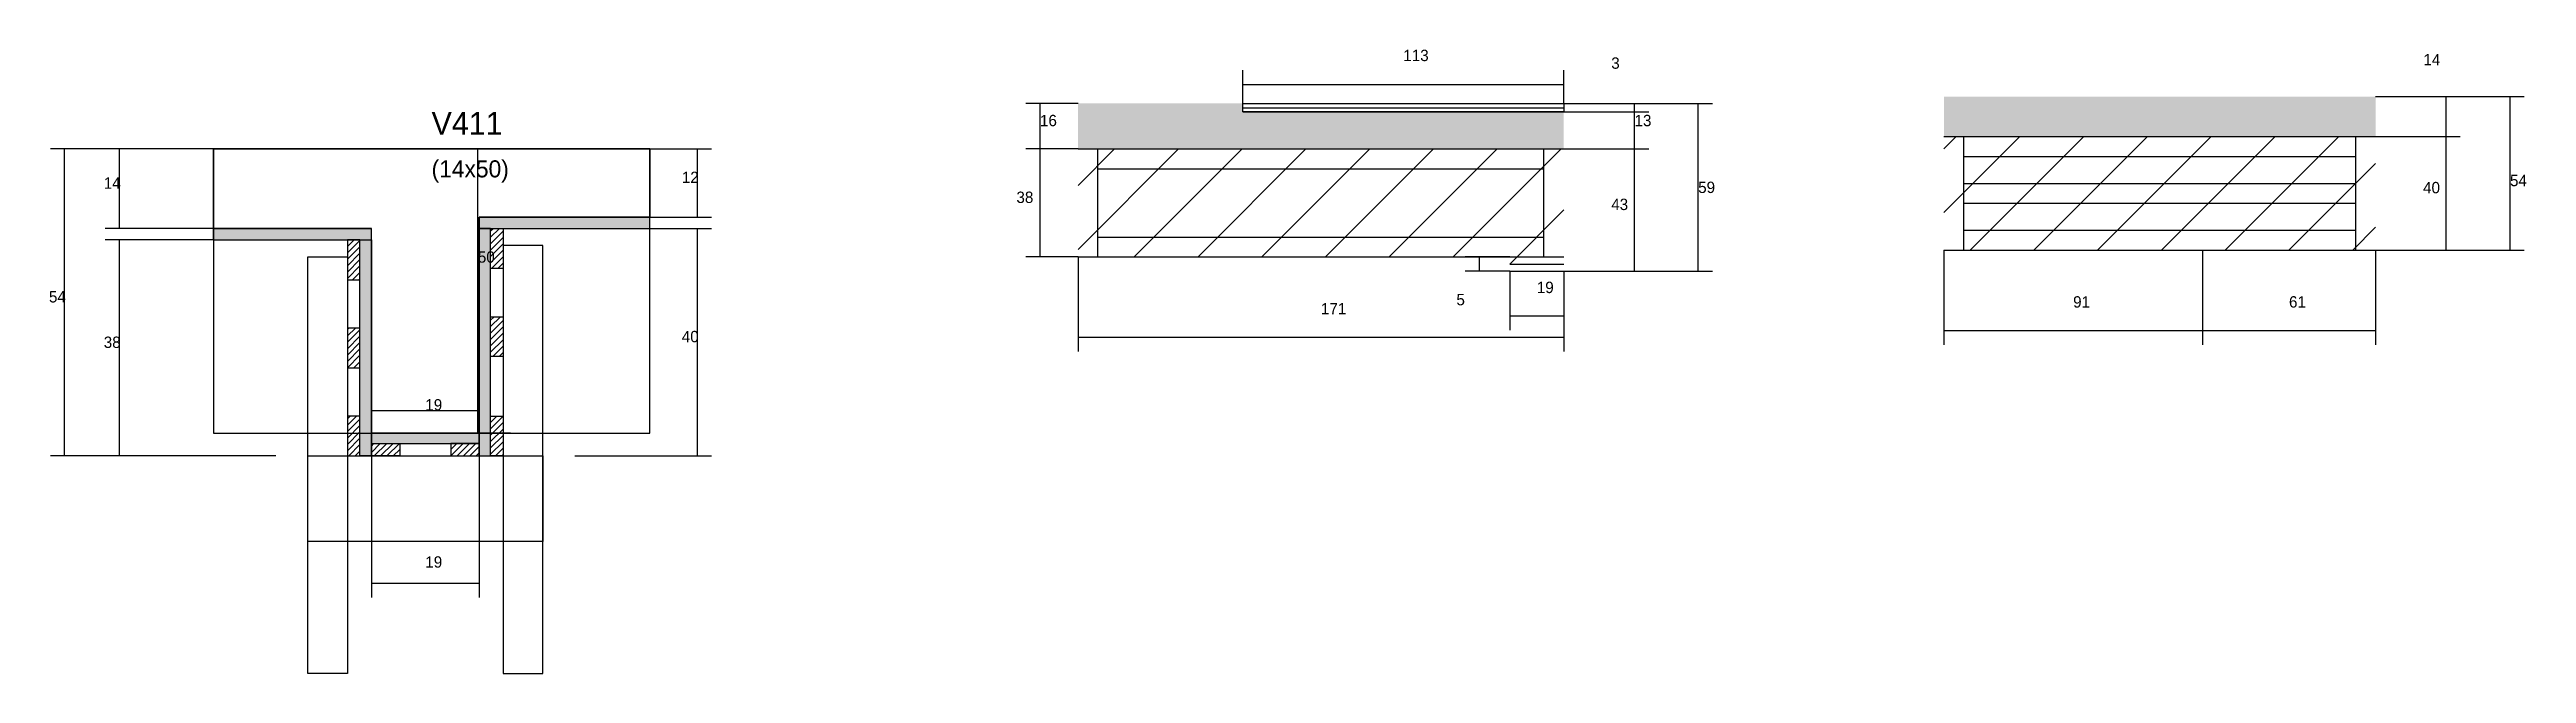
# Model space of a CAD drawing. Header units: metres. Extents: x 3266 to 9174, y 2161 to 3125.
# Drawn here: x 3266 to 4138, y 2805 to 3025 of the extents above; entities that cross this region are included whole.
import ezdxf

# ---------------------------------------------------------------- set-up
doc = ezdxf.new("R2010")
doc.units = ezdxf.units.M
for name, color, linetype in [('CONCRETO', 251, 'Continuous'), ('COTA', 241, 'Continuous'), ('Hachura', 253, 'Continuous'), ('Madeira', 126, 'Continuous'), ('Painéis', 200, 'Continuous'), ('REAPROVEITAMENTO', 251, 'Continuous'), ('SARR_2.2x7', 40, 'Continuous'), ('SARR_3.5x7', 81, 'Continuous'), ('SARR_EDITAR', 141, 'Continuous'), ('Texto Seção', 7, 'Continuous')]:
    doc.layers.add(name, color=color, linetype=linetype)

msp = doc.modelspace()

# ---------------------------------------------------------------- texts
at = {"layer": 'COTA'}
for s, p in [('113', (3742.6, 3020.8)), ('3', (3815.8, 3018.1)), ('14', (4101.7, 3019.3)), ('16', (3614.7, 2997.9)), ('13', (3824, 2997.9)), ('14', (3285.1, 2975.9)), ('12', (3488.6, 2977.9)), ('38', (3606.4, 2970.9)), ('59', (3846.4, 2974.4)), ('40', (4101.6, 2974.3)), ('54', (4132.2, 2976.8)), ('43', (3815.8, 2968.4)), ('50', (3416.8, 2949.9)), ('54', (3265.8, 2935.9)), ('5', (3761.3, 2934.9)), ('19', (3789.6, 2939.2)), ('171', (3713.6, 2931.7)), ('91', (3978.4, 2934.1)), ('38', (3285.1, 2919.9)), ('40', (3488.6, 2921.9)), ('19', (3398.3, 2897.9)), ('19', (3398.3, 2842.6))]:
    msp.add_text(s, height=4, dxfattribs=at).set_placement(p)
at = {"layer": 'Painéis'}
msp.add_text('61', height=4, dxfattribs=at).set_placement((4054.4, 2934.1))
at = {"layer": 'Texto Seção'}
for s, height, p in [('V411', 8, (3400.5, 2994.9)), ('(14x50)', 6, (3400.5, 2979.9))]:
    msp.add_text(s, height=height, dxfattribs=at).set_placement(p)

# ---------------------------------------------------------------- hatches: boundary and pattern name
at = {"layer": 'COTA'}
h = msp.add_hatch(dxfattribs=at)
h.set_pattern_fill('AR-CONC', scale=0.03)
h.paths.add_polyline_path([(3799.1, 3002.9), (3686.1, 3002.9), (3686.1, 3002.9), (3686.1, 3005.9), (3686.1, 3005.9), (3628.1, 3005.9), (3628.1, 3005.9), (3628.1, 2989.9), (3628.1, 2989.9), (3799.1, 2989.9), (3799.1, 2989.9), (3799.1, 3002.9)])
h = msp.add_hatch(dxfattribs=at)
h.set_pattern_fill('AR-CONC', scale=0.03)
h.paths.add_polyline_path([(4084.9, 3008.3), (3932.9, 3008.3), (3932.9, 3008.3), (3932.9, 2994.3), (3932.9, 2994.3), (4084.9, 2994.3), (4084.9, 2994.3), (4084.9, 3008.3)])
at = {"layer": 'Hachura'}
h = msp.add_hatch(color=8, dxfattribs=at)
h.dxf.hatch_style = 1
h.paths.add_polyline_path([(3477.3, 2961.9), (3477.3, 2965.9), (3477.3, 2965.9), (3417.3, 2965.9), (3417.3, 2965.9), (3417.3, 2961.9), (3417.3, 2961.9), (3477.3, 2961.9)])
h = msp.add_hatch(color=8, dxfattribs=at)
h.dxf.hatch_style = 1
h.paths.add_polyline_path([(3379.3, 2957.9), (3379.3, 2961.9), (3379.3, 2961.9), (3323.7, 2961.9), (3323.7, 2961.9), (3323.7, 2957.9), (3323.7, 2957.9), (3379.3, 2957.9)])
h = msp.add_hatch(dxfattribs=at)
h.set_pattern_fill('ANSI31', scale=0.5)
h.paths.add_polyline_path([(3370.9, 2943.9), (3375.3, 2943.9), (3375.3, 2943.9), (3375.3, 2957.9), (3375.3, 2957.9), (3370.9, 2957.9), (3370.9, 2957.9), (3370.9, 2943.9)])
h = msp.add_hatch(color=8, dxfattribs=at)
h.dxf.hatch_style = 1
h.paths.add_polyline_path([(3375.3, 2959.9), (3379.3, 2959.9), (3379.3, 2959.9), (3379.3, 2881.9), (3379.3, 2881.9), (3375.3, 2881.9), (3375.3, 2881.9), (3375.3, 2959.9)])
h = msp.add_hatch(color=8, dxfattribs=at)
h.dxf.hatch_style = 1
h.paths.add_polyline_path([(3421.3, 2961.9), (3417.3, 2961.9), (3417.3, 2961.9), (3417.3, 2881.9), (3417.3, 2881.9), (3421.3, 2881.9), (3421.3, 2881.9), (3421.3, 2961.9)])
h = msp.add_hatch(dxfattribs=at)
h.set_pattern_fill('ANSI31', scale=0.5)
h.paths.add_polyline_path([(3425.7, 2947.9), (3421.3, 2947.9), (3421.3, 2947.9), (3421.3, 2961.9), (3421.3, 2961.9), (3425.7, 2961.9), (3425.7, 2961.9), (3425.7, 2947.9)])
h = msp.add_hatch(dxfattribs=at)
h.set_pattern_fill('ANSI31', scale=0.5)
h.paths.add_polyline_path([(3425.7, 2916.9), (3421.3, 2916.9), (3421.3, 2916.9), (3421.3, 2930.9), (3421.3, 2930.9), (3425.7, 2930.9), (3425.7, 2930.9), (3425.7, 2916.9)])
h = msp.add_hatch(dxfattribs=at)
h.set_pattern_fill('ANSI31', scale=0.5)
h.paths.add_polyline_path([(3370.9, 2912.9), (3375.3, 2912.9), (3375.3, 2912.9), (3375.3, 2926.9), (3375.3, 2926.9), (3370.9, 2926.9), (3370.9, 2926.9), (3370.9, 2912.9)])
h = msp.add_hatch(dxfattribs=at)
h.set_pattern_fill('ANSI31', scale=0.5)
h.paths.add_polyline_path([(3370.9, 2881.9), (3375.3, 2881.9), (3375.3, 2881.9), (3375.3, 2895.9), (3375.3, 2895.9), (3370.9, 2895.9), (3370.9, 2895.9), (3370.9, 2881.9)])
h = msp.add_hatch(dxfattribs=at)
h.set_pattern_fill('ANSI31', scale=0.5)
h.paths.add_polyline_path([(3425.7, 2881.9), (3421.3, 2881.9), (3421.3, 2881.9), (3421.3, 2895.9), (3421.3, 2895.9), (3425.7, 2895.9), (3425.7, 2895.9), (3425.7, 2881.9)])
h = msp.add_hatch(color=8, dxfattribs=at)
h.dxf.hatch_style = 1
h.paths.add_polyline_path([(3417.3, 2886.3), (3417.3, 2889.9), (3417.3, 2889.9), (3379.3, 2889.9), (3379.3, 2889.9), (3379.3, 2886.3), (3379.3, 2886.3), (3417.3, 2886.3)])
h = msp.add_hatch(dxfattribs=at)
h.set_pattern_fill('ANSI31', scale=0.5)
h.paths.add_polyline_path([(3379.3, 2881.9), (3379.3, 2886.3), (3379.3, 2886.3), (3389.3, 2886.3), (3389.3, 2886.3), (3389.3, 2881.9), (3389.3, 2881.9), (3379.3, 2881.9)])
h = msp.add_hatch(dxfattribs=at)
h.set_pattern_fill('ANSI31', scale=0.5)
h.paths.add_polyline_path([(3417.3, 2881.9), (3417.3, 2886.3), (3417.3, 2886.3), (3407.3, 2886.3), (3407.3, 2886.3), (3407.3, 2881.9), (3407.3, 2881.9), (3417.3, 2881.9)])
at = {"layer": 'REAPROVEITAMENTO'}
h = msp.add_hatch(dxfattribs=at)
h.set_pattern_fill('ANSI31', scale=5)
h.paths.add_polyline_path([(4084.9, 2954.3), (4084.9, 2994.3), (4084.9, 2994.3), (3932.9, 2994.3), (3932.9, 2994.3), (3932.9, 2954.3), (3932.9, 2954.3), (4084.9, 2954.3)])
h = msp.add_hatch(dxfattribs=at)
h.set_pattern_fill('ANSI31', scale=5)
h.paths.add_polyline_path([(3628.1, 2951.9), (3780.1, 2951.9), (3780.1, 2951.9), (3780.1, 2946.9), (3780.1, 2946.9), (3799.1, 2946.9), (3799.1, 2946.9), (3799.1, 2989.9), (3799.1, 2989.9), (3628.1, 2989.9), (3628.1, 2989.9), (3628.1, 2951.9)])

# ---------------------------------------------------------------- linework, layer by layer
at = {"layer": 'CONCRETO'}
for points in [[(3323.7, 2961.9), (3323.7, 2989.9), (3477.3, 2989.9), (3477.3, 2965.9), (3417.3, 2965.9), (3417.3, 2889.9), (3379.3, 2889.9), (3379.3, 2961.9)], [(3323.7, 2889.9), (3477.3, 2889.9), (3477.3, 2989.9), (3323.7, 2989.9)]]:
    msp.add_lwpolyline(points, close=True, dxfattribs=at)
at = {"layer": 'COTA'}
for p, q in [((3686.1, 3005.9), (3686.1, 3017.6)), ((3799.1, 3005.9), (3799.1, 3017.6)), ((3686.1, 3012.6), (3799.1, 3012.6)), ((3628.1, 3005.9), (3609.7, 3005.9)), ((3614.7, 2989.9), (3614.7, 3005.9)), ((3799.1, 3005.9), (3851.4, 3005.9)), ((3799.1, 3005.9), (3829, 3005.9)), ((3799.1, 3002.9), (3829, 3002.9)), ((3799.1, 3002.9), (3829, 3002.9)), ((3824, 3002.9), (3824, 3005.9)), ((3824, 2989.9), (3824, 3002.9)), ((3846.4, 2946.9), (3846.4, 3005.9)), ((4084.9, 3008.3), (4137.2, 3008.3)), ((4084.9, 3008.3), (4114.7, 3008.3)), ((4109.7, 2994.3), (4109.7, 3008.3)), ((4132.2, 2954.3), (4132.2, 3008.3)), ((4084.9, 2994.3), (4114.7, 2994.3)), ((4084.9, 2994.3), (4114.7, 2994.3)), ((4109.7, 2954.3), (4109.7, 2994.3)), ((3323.7, 2989.9), (3266.3, 2989.9)), ((3271.3, 2881.9), (3271.3, 2989.9)), ((3323.7, 2989.9), (3285.6, 2989.9)), ((3290.6, 2961.9), (3290.6, 2989.9)), ((3428.3, 2989.9), (3411.8, 2989.9)), ((3416.8, 2889.9), (3416.8, 2989.9)), ((3477.3, 2989.9), (3499.1, 2989.9)), ((3494.1, 2965.9), (3494.1, 2989.9)), ((3628.1, 2989.9), (3609.7, 2989.9)), ((3628.1, 2989.9), (3609.7, 2989.9)), ((3614.7, 2951.9), (3614.7, 2989.9)), ((3799.1, 2989.9), (3829, 2989.9)), ((3799.1, 2989.9), (3829, 2989.9)), ((3824, 2946.9), (3824, 2989.9)), ((3477.3, 2965.9), (3499.1, 2965.9)), ((3323.7, 2961.9), (3285.6, 2961.9)), ((3323.7, 2957.9), (3285.6, 2957.9)), ((3290.6, 2881.9), (3290.6, 2957.9)), ((3477.3, 2961.9), (3499.1, 2961.9)), ((3494.1, 2881.9), (3494.1, 2961.9)), ((3628.1, 2951.9), (3609.7, 2951.9)), ((3628.1, 2951.9), (3628.1, 2918.7)), ((3780.1, 2951.9), (3764.4, 2951.9)), ((3769.4, 2946.9), (3769.4, 2951.9)), ((3932.9, 2954.3), (3932.9, 2921)), ((4023.9, 2954.3), (4023.9, 2921)), ((4084.9, 2954.3), (4114.7, 2954.3)), ((4084.9, 2954.3), (4137.2, 2954.3)), ((3780.1, 2946.9), (3764.4, 2946.9)), ((3780.1, 2946.9), (3780.1, 2926.2)), ((3799.1, 2946.9), (3799.1, 2918.7)), ((3799.1, 2946.9), (3829, 2946.9)), ((3799.1, 2946.9), (3851.4, 2946.9)), ((3799.1, 2946.9), (3799.1, 2926.2)), ((3780.1, 2931.2), (3799.1, 2931.2)), ((3628.1, 2923.7), (3799.1, 2923.7)), ((3932.9, 2926), (4023.9, 2926)), ((3379.3, 2881.9), (3379.3, 2902.9)), ((3379.3, 2897.9), (3417.3, 2897.9)), ((3417.3, 2881.9), (3417.3, 2902.9)), ((3428.3, 2889.9), (3411.8, 2889.9)), ((3345.7, 2881.9), (3266.3, 2881.9)), ((3345.7, 2881.9), (3285.6, 2881.9)), ((3379.3, 2881.9), (3379.3, 2832.1)), ((3417.3, 2881.9), (3417.3, 2832.1)), ((3450.9, 2881.9), (3499.1, 2881.9)), ((3379.3, 2837.1), (3417.3, 2837.1))]:
    msp.add_line(p, q, dxfattribs=at)
at = {"layer": 'Madeira'}
for points in [[(3370.9, 2943.9), (3375.3, 2943.9), (3375.3, 2957.9), (3370.9, 2957.9)], [(3425.7, 2947.9), (3421.3, 2947.9), (3421.3, 2961.9), (3425.7, 2961.9)], [(3425.7, 2916.9), (3421.3, 2916.9), (3421.3, 2930.9), (3425.7, 2930.9)], [(3370.9, 2912.9), (3375.3, 2912.9), (3375.3, 2926.9), (3370.9, 2926.9)], [(3370.9, 2881.9), (3375.3, 2881.9), (3375.3, 2895.9), (3370.9, 2895.9)], [(3425.7, 2881.9), (3421.3, 2881.9), (3421.3, 2895.9), (3425.7, 2895.9)], [(3379.3, 2881.9), (3379.3, 2886.3), (3389.3, 2886.3), (3389.3, 2881.9)], [(3417.3, 2881.9), (3417.3, 2886.3), (3407.3, 2886.3), (3407.3, 2881.9)]]:
    msp.add_lwpolyline(points, close=True, dxfattribs=at)
at = {"layer": 'Painéis'}
for p, q in [((3686.1, 3005.9), (3799.1, 3005.9)), ((3686.1, 3002.9), (3799.1, 3002.9)), ((3932.9, 2994.3), (4084.9, 2994.3)), ((3628.1, 2989.9), (3799.1, 2989.9)), ((3417.3, 2965.9), (3477.3, 2965.9)), ((3417.3, 2961.9), (3417.3, 2965.9)), ((3477.3, 2961.9), (3477.3, 2965.9)), ((3323.7, 2961.9), (3379.3, 2961.9)), ((3323.7, 2957.9), (3323.7, 2961.9)), ((3379.3, 2957.9), (3379.3, 2961.9)), ((3379.3, 2881.9), (3379.3, 2957.9)), ((3417.3, 2881.9), (3417.3, 2961.9)), ((3628.1, 2951.9), (3780.1, 2951.9)), ((3932.9, 2954.3), (4084.9, 2954.3)), ((4023.9, 2954.3), (4023.9, 2921)), ((4084.9, 2954.3), (4084.9, 2921)), ((3780.1, 2946.9), (3799.1, 2946.9)), ((4023.9, 2926), (4084.9, 2926))]:
    msp.add_line(p, q, dxfattribs=at)
for points in [[(3686.1, 3005.9), (3799.1, 3005.9), (3799.1, 3002.9), (3686.1, 3002.9)], [(3477.3, 2961.9), (3477.3, 2965.9), (3417.3, 2965.9), (3417.3, 2961.9)], [(3379.3, 2957.9), (3379.3, 2961.9), (3323.7, 2961.9), (3323.7, 2957.9)], [(3375.3, 2957.9), (3379.3, 2957.9), (3379.3, 2881.9), (3375.3, 2881.9)], [(3421.3, 2961.9), (3417.3, 2961.9), (3417.3, 2881.9), (3421.3, 2881.9)], [(3417.3, 2886.3), (3417.3, 2889.9), (3379.3, 2889.9), (3379.3, 2886.3)]]:
    msp.add_lwpolyline(points, close=True, dxfattribs=at)
at = {"layer": 'SARR_2.2x7'}
for p, q in [((3939.9, 2954.3), (3939.9, 2994.3)), ((4077.9, 2954.3), (4077.9, 2994.3)), ((3635.1, 2951.9), (3635.1, 2989.9)), ((3635.1, 2982.9), (3792.1, 2982.9)), ((3792.1, 2951.9), (3792.1, 2989.9)), ((3939.9, 2987.3), (4077.9, 2987.3)), ((3939.9, 2977.8), (4077.9, 2977.8)), ((3939.9, 2970.8), (4077.9, 2970.8)), ((3635.1, 2958.9), (3792.1, 2958.9)), ((3939.9, 2961.3), (4077.9, 2961.3)), ((3635.1, 2951.9), (3792.1, 2951.9)), ((3792.1, 2951.9), (3799.1, 2951.9))]:
    msp.add_line(p, q, dxfattribs=at)
at = {"layer": 'SARR_3.5x7'}
for points in [[(3356.9, 2951.9), (3370.9, 2951.9), (3370.9, 2805.4), (3356.9, 2805.4)], [(3439.7, 2955.9), (3425.7, 2955.9), (3425.7, 2805.4), (3439.7, 2805.4)], [(3356.9, 2881.9), (3439.7, 2881.9), (3439.7, 2851.8), (3356.9, 2851.8)]]:
    msp.add_lwpolyline(points, close=True, dxfattribs=at)
at = {"layer": 'SARR_EDITAR'}
for p, q in [((3686.1, 3004.4), (3799.1, 3004.4)), ((3780.1, 2949.4), (3799.1, 2949.4))]:
    msp.add_line(p, q, dxfattribs=at)

msp.set_redraw_order([(e.dxf.handle, doc.entitydb.next_handle()) for e in msp.query("TEXT MTEXT ATTDEF DIMENSION ARC_DIMENSION")])  # texts and dimensions are drawn at this point

doc.saveas('drawing.dxf')
